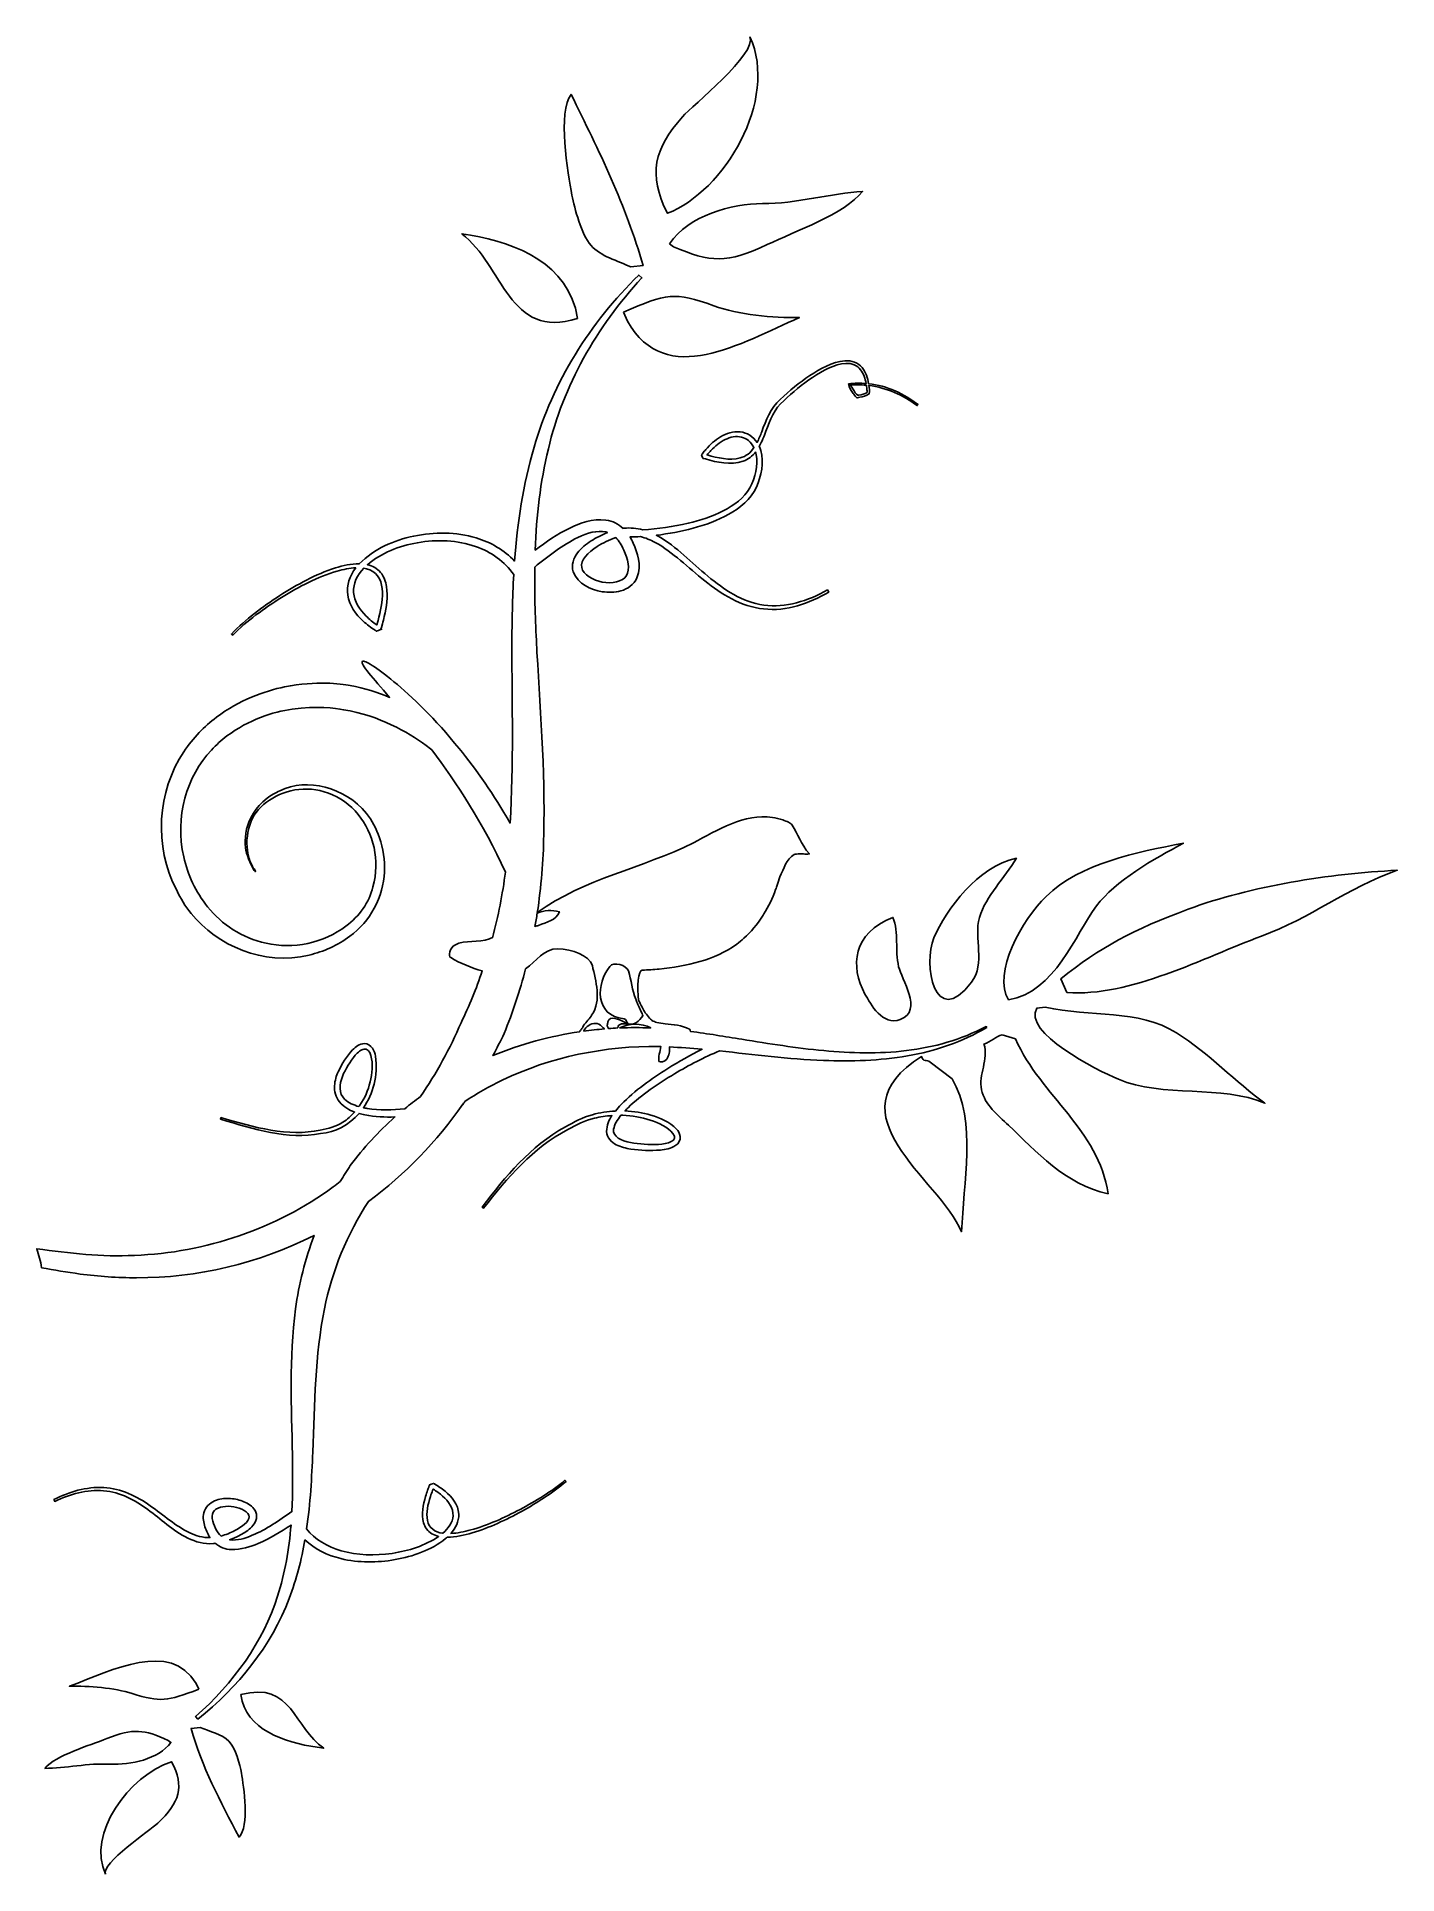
# Model space of a CAD drawing. Header units: centimetres. Extents: x -8.2 to 8.2, y -11.1 to 11.1.
import ezdxf

# ---------------------------------------------------------------- set-up
doc = ezdxf.new("R2010")
doc.units = ezdxf.units.CM
doc.header["$MEASUREMENT"] = 0
doc.layers.add('Camada 1', color=7, linetype='Continuous')

msp = doc.modelspace()

# ---------------------------------------------------------------- linework, layer by layer
at = {"layer": 'Camada 1'}
for points, knots in [([(0.39632, 11.05551), (0.48816, 10.8539), (-0.30292, 10.22213), (-0.41595, 10.09296), (-0.41595, 10.09296), (-0.75581, 9.70463), (-0.83296, 9.4069), (-0.59756, 8.93072), (-0.59756, 8.93072), (0.08858, 9.19499), (0.74382, 10.29322), (0.39632, 11.05551)], [0, 0, 0, 0, 0.25, 0.25, 0.25, 0.25, 0.5, 0.5, 0.5, 0.5, 1, 1, 1, 1]), ([(-1.51514, 8.5434), (-1.40454, 8.41526), (-1.1915, 8.35925), (-1.03886, 8.28588), (-1.03886, 8.28588), (-1.03886, 8.28588), (-0.88919, 8.30181), (-0.88919, 8.30181), (-0.88919, 8.30181), (-1.09273, 9.01917), (-1.42037, 9.68352), (-1.75583, 10.36212), (-1.75583, 10.36212), (-1.92154, 10.16215), (-1.7943, 9.4065), (-1.74522, 9.15091), (-1.74522, 9.15091), (-1.71307, 8.98337), (-1.63483, 8.68249), (-1.51514, 8.5434)], [0, 0, 0, 0, 0.16666667, 0.16666667, 0.16666667, 0.16666667, 0.33333333, 0.33333333, 0.33333333, 0.33333333, 0.5, 0.5, 0.5, 0.5, 0.66666667, 0.66666667, 0.66666667, 0.66666667, 1, 1, 1, 1]), ([(-0.57076, 8.56522), (-0.57076, 8.56522), (-0.52382, 8.52778), (-0.52382, 8.52778), (-0.52382, 8.52778), (-0.08019, 8.34138), (0.11835, 8.32188), (0.60574, 8.55511), (0.60574, 8.55511), (0.93398, 8.71225), (1.53893, 8.92293), (1.75197, 9.19434), (1.75197, 9.19434), (1.37856, 9.17066), (0.9542, 9.0467), (0.54637, 9.04713), (0.54637, 9.04713), (0.18246, 9.04753), (-0.34668, 8.9049), (-0.57076, 8.56522)], [0, 0, 0, 0, 0.16666667, 0.16666667, 0.16666667, 0.16666667, 0.33333333, 0.33333333, 0.33333333, 0.33333333, 0.5, 0.5, 0.5, 0.5, 0.66666667, 0.66666667, 0.66666667, 0.66666667, 1, 1, 1, 1]), ([(-1.6791, 7.66636), (-1.6791, 7.66636), (-1.70328, 7.78839), (-1.70328, 7.78839), (-1.70328, 7.78839), (-1.88346, 8.39794), (-2.51698, 8.60169), (-3.07088, 8.68422), (-3.07088, 8.68422), (-2.57127, 8.30628), (-2.50677, 7.40241), (-1.6791, 7.66636)], [0, 0, 0, 0, 0.25, 0.25, 0.25, 0.25, 0.5, 0.5, 0.5, 0.5, 1, 1, 1, 1]), ([(3.24726, -0.86651), (3.24726, -0.86651), (3.24054, -0.85479), (3.24054, -0.85479), (3.24054, -0.85479), (2.94005, -1.01171), (2.6107, -1.10567), (2.2792, -1.14477), (2.2792, -1.14477), (1.94717, -1.18446), (1.61377, -1.1762), (1.28408, -1.14485), (1.28408, -1.14485), (0.95433, -1.11395), (0.62762, -1.06129), (0.29949, -1.00761), (0.29949, -1.00761), (0.09473, -0.97589), (-0.11077, -0.94038), (-0.31982, -0.91273), (-0.31982, -0.91273), (-0.32228, -0.90119), (-0.32575, -0.89201), (-0.33138, -0.88733), (-0.33138, -0.88733), (-0.42041, -0.84068), (-0.52992, -0.82714), (-0.62451, -0.82335), (-0.62451, -0.82335), (-0.65848, -0.81928), (-0.69174, -0.81425), (-0.72275, -0.8056), (-0.72275, -0.8056), (-0.74418, -0.79957), (-0.76479, -0.79211), (-0.78376, -0.7821), (-0.78376, -0.7821), (-0.79641, -0.76863), (-0.84681, -0.71455), (-0.87396, -0.67426), (-0.87396, -0.67426), (-0.88711, -0.65346), (-0.94283, -0.54173), (-0.94283, -0.54173), (-0.94283, -0.54173), (-0.96987, -0.38174), (-0.94394, -0.17563), (-0.90007, -0.17523), (-0.90007, -0.17523), (-0.86559, -0.17481), (-0.8313, -0.17351), (-0.79733, -0.17137), (-0.79733, -0.17137), (-0.76336, -0.16954), (-0.72978, -0.16677), (-0.69674, -0.16412), (-0.69674, -0.16412), (-0.36302, -0.12822), (-0.03293, -0.05688), (0.23695, 0.13634), (0.23695, 0.13634), (0.26724, 0.15859), (0.29632, 0.18214), (0.32429, 0.20727), (0.32429, 0.20727), (0.40962, 0.28368), (0.48407, 0.37398), (0.54744, 0.47296), (0.54744, 0.47296), (0.55308, 0.48182), (0.55876, 0.491), (0.56419, 0.49989), (0.56419, 0.49989), (0.62203, 0.58794), (0.67111, 0.68896), (0.70587, 0.7927), (0.70587, 0.7927), (0.70934, 0.80209), (0.71254, 0.81146), (0.71569, 0.82085), (0.71569, 0.82085), (0.72712, 0.85421), (0.73672, 0.88758), (0.7472, 0.92115), (0.7472, 0.92115), (0.74974, 0.92962), (0.75231, 0.93798), (0.75506, 0.94647), (0.75506, 0.94647), (0.80628, 1.04482), (0.83454, 1.16316), (0.92963, 1.21349), (0.92963, 1.21349), (0.93791, 1.21645), (0.94659, 1.21891), (0.95548, 1.22074), (0.95548, 1.22074), (0.9821, 1.22624), (1.01099, 1.22656), (1.04158, 1.22156), (1.04158, 1.22156), (1.06283, 1.22034), (1.08608, 1.22024), (1.11159, 1.22227), (1.11159, 1.22227), (1.00441, 1.35073), (0.97925, 1.4542), (0.90365, 1.56999), (0.90365, 1.56999), (0.8928, 1.58235), (0.87957, 1.59378), (0.86261, 1.60439), (0.86261, 1.60439), (0.83914, 1.61407), (0.8161, 1.62307), (0.79321, 1.63101), (0.79321, 1.63101), (0.75027, 1.64591), (0.70815, 1.65601), (0.66629, 1.66223), (0.66629, 1.66223), (0.33204, 1.71142), (0.00451, 1.50716), (-0.28401, 1.35531), (-0.28401, 1.35531), (-0.89006, 1.05321), (-1.60224, 0.9238), (-2.16282, 0.5155), (-2.16282, 0.5155), (-2.11549, 0.82781), (-2.08987, 1.14034), (-2.08527, 1.44787), (-2.08527, 1.44787), (-2.06405, 2.2436), (-2.13578, 3.02129), (-2.17404, 3.79306), (-2.17404, 3.79306), (-2.18833, 4.0864), (-2.19761, 4.38046), (-2.19351, 4.67391), (-2.19351, 4.67391), (-2.02812, 4.81033), (-1.85937, 4.93939), (-1.67498, 5.0298), (-1.67498, 5.0298), (-1.56264, 5.08367), (-1.4399, 5.12039), (-1.33981, 5.09632), (-1.33981, 5.09632), (-1.33259, 5.09479), (-1.32595, 5.09225), (-1.31899, 5.09), (-1.31899, 5.09), (-1.38807, 5.06225), (-1.45356, 5.02645), (-1.51539, 4.98787), (-1.51539, 4.98787), (-1.57497, 4.94911), (-1.63334, 4.90442), (-1.68007, 4.8438), (-1.68007, 4.8438), (-1.72722, 4.78514), (-1.75712, 4.69648), (-1.73047, 4.61822), (-1.73047, 4.61822), (-1.67171, 4.46516), (-1.52129, 4.40457), (-1.38212, 4.37785), (-1.38212, 4.37785), (-1.30997, 4.36642), (-1.23316, 4.36549), (-1.1554, 4.38825), (-1.1554, 4.38825), (-1.07867, 4.40907), (-0.99797, 4.46598), (-0.96368, 4.54496), (-0.96368, 4.54496), (-0.89917, 4.70432), (-0.95876, 4.84534), (-1.00877, 4.96197), (-1.00877, 4.96197), (-1.01877, 4.98655), (-1.03192, 5.01155), (-1.04692, 5.03613), (-1.04692, 5.03613), (-1.00477, 5.03695), (-0.96273, 5.03788), (-0.92071, 5.04042), (-0.92071, 5.04042), (-0.8602, 5.02552), (-0.80133, 5.00184), (-0.74571, 4.97155), (-0.74571, 4.97155), (-0.52796, 4.85167), (-0.34831, 4.6672), (-0.14638, 4.50845), (-0.14638, 4.50845), (0.05259, 4.34917), (0.28471, 4.19971), (0.56101, 4.1701), (0.56101, 4.1701), (0.83649, 4.13785), (1.11224, 4.23601), (1.34457, 4.37285), (1.34457, 4.37285), (1.34457, 4.37285), (1.32928, 4.39867), (1.32928, 4.39867), (1.32928, 4.39867), (1.09586, 4.26736), (0.82501, 4.17952), (0.56426, 4.21756), (0.56426, 4.21756), (0.30261, 4.25235), (0.08367, 4.40184), (-0.10955, 4.56438), (-0.10955, 4.56438), (-0.30608, 4.72631), (-0.48063, 4.91678), (-0.71513, 5.04952), (-0.71513, 5.04952), (-0.71992, 5.05206), (-0.72524, 5.0541), (-0.73003, 5.05666), (-0.73003, 5.05666), (-0.58147, 5.07473), (-0.43383, 5.10288), (-0.28794, 5.14114), (-0.28794, 5.14114), (-0.1403, 5.18154), (0.00601, 5.23337), (0.14243, 5.30899), (0.14243, 5.30899), (0.27671, 5.38408), (0.40752, 5.48885), (0.47356, 5.63395), (0.47356, 5.63395), (0.53412, 5.77209), (0.56844, 5.92676), (0.52793, 6.07493), (0.52793, 6.07493), (0.52282, 6.09237), (0.51631, 6.10972), (0.50864, 6.12666), (0.50864, 6.12666), (0.54177, 6.18624), (0.56627, 6.24768), (0.58915, 6.30848), (0.58915, 6.30848), (0.63924, 6.44469), (0.69033, 6.58039), (0.80359, 6.67641), (0.80359, 6.67641), (0.91083, 6.77865), (1.02642, 6.87413), (1.14998, 6.95719), (1.14998, 6.95719), (1.27291, 7.03728), (1.40882, 7.11605), (1.55167, 7.12494), (1.55167, 7.12494), (1.62221, 7.12872), (1.68883, 7.10118), (1.72831, 7.0475), (1.72831, 7.0475), (1.76421, 7.00109), (1.78289, 6.94272), (1.79409, 6.88293), (1.79409, 6.88293), (1.72588, 6.88825), (1.65606, 6.88785), (1.58454, 6.87804), (1.58454, 6.87804), (1.58769, 6.82978), (1.6129, 6.80795), (1.63074, 6.7753), (1.63074, 6.7753), (1.64077, 6.76032), (1.65114, 6.74551), (1.66299, 6.73143), (1.66299, 6.73143), (1.67085, 6.72429), (1.67021, 6.71775), (1.68955, 6.71021), (1.68955, 6.71021), (1.70045, 6.71614), (1.70884, 6.71489), (1.7185, 6.71786), (1.7185, 6.71786), (1.75618, 6.72765), (1.79301, 6.73143), (1.83095, 6.75837), (1.83095, 6.75837), (1.8387, 6.80081), (1.83188, 6.82745), (1.8278, 6.85907), (1.8278, 6.85907), (2.04174, 6.83245), (2.2442, 6.74419), (2.41031, 6.61634), (2.41031, 6.61634), (2.41031, 6.61634), (2.4205, 6.62838), (2.4205, 6.62838), (2.4205, 6.62838), (2.25074, 6.75787), (2.0477, 6.85611), (1.82458, 6.88071), (1.82458, 6.88071), (1.81315, 6.94905), (1.79286, 7.01795), (1.74753, 7.07417), (1.74753, 7.07417), (1.70091, 7.13397), (1.61807, 7.16304), (1.53988, 7.15619), (1.53988, 7.15619), (1.38184, 7.14233), (1.24408, 7.06009), (1.11686, 6.97805), (1.11686, 6.97805), (0.98973, 6.89275), (0.87151, 6.79623), (0.76137, 6.69153), (0.76137, 6.69153), (0.64252, 6.58625), (0.58987, 6.43676), (0.53811, 6.30249), (0.53811, 6.30249), (0.5221, 6.25963), (0.50385, 6.21565), (0.48231, 6.17403), (0.48231, 6.17403), (0.45998, 6.20811), (0.4313, 6.23854), (0.39465, 6.26108), (0.39465, 6.26108), (0.32562, 6.30516), (0.23437, 6.3122), (0.15507, 6.29026), (0.15507, 6.29026), (0.07548, 6.26772), (0.00592, 6.22374), (-0.05255, 6.17181), (-0.05255, 6.17181), (-0.08234, 6.1463), (-0.10909, 6.11805), (-0.13417, 6.08897), (-0.13417, 6.08897), (-0.14735, 6.07479), (-0.15867, 6.05947), (-0.1706, 6.04439), (-0.1706, 6.04439), (-0.1706, 6.04439), (-0.17928, 6.03307), (-0.17928, 6.03307), (-0.17928, 6.03307), (-0.17928, 6.03307), (-0.18378, 6.02735), (-0.18378, 6.02735), (-0.18378, 6.02735), (-0.18378, 6.02735), (-0.18479, 6.02603), (-0.18479, 6.02603), (-0.18479, 6.02603), (-0.15825, 5.94195), (-0.17643, 6.00256), (-0.17008, 5.98359), (-0.17008, 5.98359), (-0.17008, 5.98359), (-0.16672, 5.98248), (-0.16672, 5.98248), (-0.16672, 5.98248), (-0.16672, 5.98248), (-0.14, 5.97462), (-0.14, 5.97462), (-0.14, 5.97462), (0.00092, 5.93472), (0.15705, 5.89583), (0.31609, 5.9488), (0.31609, 5.9488), (0.37589, 5.97023), (0.42658, 6.01084), (0.46487, 6.05807), (0.46487, 6.05807), (0.4677, 6.04817), (0.47088, 6.03817), (0.47283, 6.02807), (0.47283, 6.02807), (0.49701, 5.89686), (0.46037, 5.75145), (0.39639, 5.62842), (0.39639, 5.62842), (0.32781, 5.50719), (0.20499, 5.4172), (0.07429, 5.35069), (0.07429, 5.35069), (-0.05763, 5.28417), (-0.20051, 5.23702), (-0.34558, 5.20173), (-0.34558, 5.20173), (-0.52568, 5.15929), (-0.71036, 5.13296), (-0.89441, 5.12193), (-0.89441, 5.12193), (-0.96614, 5.14101), (-1.04173, 5.1499), (-1.11899, 5.14154), (-1.11899, 5.14154), (-1.12277, 5.14112), (-1.12632, 5.1399), (-1.1301, 5.1395), (-1.1301, 5.1395), (-1.18529, 5.19062), (-1.25498, 5.22888), (-1.33804, 5.23898), (-1.33804, 5.23898), (-1.49896, 5.26052), (-1.64546, 5.2048), (-1.77309, 5.1441), (-1.77309, 5.1441), (-1.92359, 5.06912), (-2.05865, 4.97635), (-2.18764, 4.87893), (-2.18764, 4.87893), (-2.17264, 5.28755), (-2.12845, 5.69435), (-2.03, 6.09535), (-2.03, 6.09535), (-1.85143, 6.85089), (-1.45323, 7.56358), (-0.90388, 8.15323), (-0.90388, 8.15323), (-0.90388, 8.15323), (-0.9409, 8.18699), (-0.9409, 8.18699), (-0.9409, 8.18699), (-1.5279, 7.6153), (-1.97804, 6.89601), (-2.20169, 6.11514), (-2.20169, 6.11514), (-2.33504, 5.66508), (-2.40158, 5.20585), (-2.43524, 4.74682), (-2.43524, 4.74682), (-2.56034, 4.87681), (-2.72255, 4.97362), (-2.89958, 5.02506), (-2.89958, 5.02506), (-3.14038, 5.09729), (-3.40118, 5.09811), (-3.64981, 5.04657), (-3.64981, 5.04657), (-3.88804, 4.99371), (-4.12966, 4.89629), (-4.30516, 4.71261), (-4.30516, 4.71261), (-4.40414, 4.71425), (-4.50148, 4.69118), (-4.59361, 4.66324), (-4.59361, 4.66324), (-4.8338, 4.5858), (-5.05377, 4.46406), (-5.26314, 4.33092), (-5.26314, 4.33092), (-5.47079, 4.1949), (-5.67187, 4.04726), (-5.84369, 3.86832), (-5.84369, 3.86832), (-5.84369, 3.86832), (-5.82819, 3.85525), (-5.82819, 3.85525), (-5.82819, 3.85525), (-5.65505, 4.03022), (-5.45108, 4.17542), (-5.24171, 4.30766), (-5.24171, 4.30766), (-5.03092, 4.43744), (-4.80869, 4.5551), (-4.57268, 4.62569), (-4.57268, 4.62569), (-4.49902, 4.64651), (-4.4224, 4.66181), (-4.3476, 4.66477), (-4.3476, 4.66477), (-4.41922, 4.57182), (-4.46309, 4.45183), (-4.44391, 4.33695), (-4.44391, 4.33695), (-4.42515, 4.2091), (-4.34689, 4.10512), (-4.25862, 4.02403), (-4.25862, 4.02403), (-4.21383, 3.98342), (-4.16617, 3.94577), (-4.11569, 3.9129), (-4.11569, 3.9129), (-4.11569, 3.9129), (-4.1063, 3.90658), (-4.1063, 3.90658), (-4.1063, 3.90658), (-4.1063, 3.90658), (-4.10162, 3.90333), (-4.10162, 3.90333), (-4.10162, 3.90333), (-4.10162, 3.90333), (-4.1004, 3.90262), (-4.1004, 3.90262), (-4.1004, 3.90262), (-4.11162, 3.89783), (-3.99756, 3.93987), (-4.04571, 3.92283), (-4.04571, 3.92283), (-4.04571, 3.92283), (-4.04489, 3.92548), (-4.04489, 3.92548), (-4.04489, 3.92548), (-4.04489, 3.92548), (-4.03867, 3.94712), (-4.03867, 3.94712), (-4.03867, 3.94712), (-4.03867, 3.94712), (-4.02592, 3.99059), (-4.02592, 3.99059), (-4.02592, 3.99059), (-4.01867, 4.01977), (-4.0101, 4.04864), (-4.00399, 4.07814), (-4.00399, 4.07814), (-3.97766, 4.19527), (-3.9593, 4.31658), (-3.97695, 4.43842), (-3.97695, 4.43842), (-3.98592, 4.49893), (-4.00767, 4.55994), (-4.04897, 4.60992), (-4.04897, 4.60992), (-4.08876, 4.65717), (-4.14642, 4.68837), (-4.20703, 4.70186), (-4.20703, 4.70186), (-4.04378, 4.84511), (-3.82349, 4.92787), (-3.60669, 4.96703), (-3.60669, 4.96703), (-3.36957, 5.00886), (-3.12327, 4.99743), (-2.90472, 4.92163), (-2.90472, 4.92163), (-2.7175, 4.85712), (-2.55597, 4.73899), (-2.44649, 4.58431), (-2.44649, 4.58431), (-2.4625, 4.30179), (-2.46771, 4.01987), (-2.46824, 3.74061), (-2.46824, 3.74061), (-2.46874, 3.01732), (-2.44488, 2.30096), (-2.49057, 1.59264), (-2.49057, 1.59264), (-2.68464, 1.93485), (-2.89626, 2.23584), (-3.10337, 2.49093), (-3.10337, 2.49093), (-3.39253, 2.84693), (-3.67281, 3.11617), (-3.88831, 3.29484), (-3.88831, 3.29484), (-3.99412, 3.38168), (-4.08492, 3.44809), (-4.1484, 3.48881), (-4.1484, 3.48881), (-4.18237, 3.51064), (-4.2091, 3.52514), (-4.2283, 3.53421), (-4.2283, 3.53421), (-4.23809, 3.53828), (-4.24627, 3.54186), (-4.25177, 3.54228), (-4.25177, 3.54228), (-4.25749, 3.54321), (-4.26288, 3.5435), (-4.26555, 3.54135), (-4.26555, 3.54135), (-4.26555, 3.54135), (-4.2678, 3.53982), (-4.2678, 3.53982), (-4.2678, 3.53982), (-4.27658, 3.53217), (-4.27259, 3.51574), (-4.25833, 3.49249), (-4.25833, 3.49249), (-4.24455, 3.46862), (-4.22221, 3.43799), (-4.18946, 3.39761), (-4.18946, 3.39761), (-4.13017, 3.32466), (-4.04404, 3.22661), (-3.9407, 3.1063), (-3.9407, 3.1063), (-4.08273, 3.16803), (-4.24037, 3.21822), (-4.41565, 3.24793), (-4.41565, 3.24793), (-4.53778, 3.27058), (-4.81581, 3.30884), (-5.20496, 3.23335), (-5.20496, 3.23335), (-5.44922, 3.18099), (-5.75278, 3.07153), (-6.02509, 2.86635), (-6.02509, 2.86635), (-6.16966, 2.75758), (-6.30557, 2.62127), (-6.4176, 2.45188), (-6.4176, 2.45188), (-6.7337, 1.97806), (-6.78439, 1.31415), (-6.5033, 0.78479), (-6.5033, 0.78479), (-6.45769, 0.68552), (-6.40067, 0.59339), (-6.33066, 0.50716), (-6.33066, 0.50716), (-6.01274, 0.11568), (-5.46351, -0.12514), (-4.90876, 0.00548), (-4.90876, 0.00548), (-4.7344, 0.04617), (-4.56237, 0.12261), (-4.4182, 0.23106), (-4.4182, 0.23106), (-4.29586, 0.32316), (-4.19444, 0.4396), (-4.12568, 0.57031), (-4.12568, 0.57031), (-3.97283, 0.8513), (-3.97201, 1.16179), (-4.06364, 1.41737), (-4.06364, 1.41737), (-4.09661, 1.52736), (-4.15159, 1.62581), (-4.22017, 1.71029), (-4.22017, 1.71029), (-4.47872, 2.02882), (-4.93724, 2.14452), (-5.26088, 1.9822), (-5.26088, 1.9822), (-5.31986, 1.95609), (-5.37108, 1.92508), (-5.41516, 1.8919), (-5.41516, 1.8919), (-5.70025, 1.67743), (-5.70668, 1.34001), (-5.65157, 1.20226), (-5.65157, 1.20226), (-5.61524, 1.09309), (-5.57616, 1.03025), (-5.56444, 1.01565), (-5.56444, 1.01565), (-5.56444, 1.01565), (-5.55994, 1.01168), (-5.55994, 1.01168), (-5.55994, 1.01168), (-5.55994, 1.01168), (-5.55901, 1.01065), (-5.55901, 1.01065), (-5.55901, 1.01065), (-5.55901, 1.01065), (-5.5558, 1.01066), (-5.5558, 1.01066), (-5.5558, 1.01066), (-5.5558, 1.01066), (-5.55487, 1.01362), (-5.55487, 1.01362), (-5.55487, 1.01362), (-5.55609, 1.0174), (-5.55976, 1.02494), (-5.57202, 1.04249), (-5.57202, 1.04249), (-5.61539, 1.10604), (-5.71273, 1.3044), (-5.61814, 1.58171), (-5.61814, 1.58171), (-5.59099, 1.67934), (-5.51916, 1.77179), (-5.42132, 1.84545), (-5.42132, 1.84545), (-5.23389, 1.98666), (-4.94748, 2.0586), (-4.67752, 1.95187), (-4.67752, 1.95187), (-4.53785, 1.90586), (-4.4155, 1.81699), (-4.31837, 1.69739), (-4.31837, 1.69739), (-4.13583, 1.47271), (-4.05188, 1.14602), (-4.14165, 0.82747), (-4.14165, 0.82747), (-4.18512, 0.63475), (-4.3059, 0.47425), (-4.46539, 0.35405), (-4.46539, 0.35405), (-4.73066, 0.15426), (-5.10655, 0.06756), (-5.42805, 0.14977), (-5.42805, 0.14977), (-5.71907, 0.20967), (-5.9578, 0.37345), (-6.13076, 0.58617), (-6.13076, 0.58617), (-6.27401, 0.76267), (-6.37267, 0.97328), (-6.41807, 1.18815), (-6.41807, 1.18815), (-6.53009, 1.66157), (-6.38053, 2.16274), (-6.08483, 2.47066), (-6.08483, 2.47066), (-6.02718, 2.53667), (-5.96402, 2.59208), (-5.89761, 2.64198), (-5.89761, 2.64198), (-5.63916, 2.83674), (-5.34275, 2.93061), (-5.11145, 2.96501), (-5.11145, 2.96501), (-4.81493, 3.00591), (-4.59813, 2.97655), (-4.49415, 2.95726), (-4.49415, 2.95726), (-4.05663, 2.88371), (-3.73035, 2.69342), (-3.5022, 2.52678), (-3.5022, 2.52678), (-3.4772, 2.50852), (-3.45394, 2.49178), (-3.43076, 2.47384), (-3.43076, 2.47384), (-3.13734, 2.08072), (-2.81388, 1.5869), (-2.54586, 1.00471), (-2.54586, 1.00471), (-2.58126, 0.73769), (-2.6328, 0.47332), (-2.70218, 0.21366), (-2.70218, 0.21366), (-2.71422, 0.20929), (-2.72615, 0.20644), (-2.73819, 0.20154), (-2.73819, 0.20154), (-2.87643, 0.14685), (-3.02756, 0.19543), (-3.15681, 0.12621), (-3.15681, 0.12621), (-3.21261, 0.10192), (-3.24111, -0.01653), (-3.20547, -0.025), (-3.20547, -0.025), (-3.08538, -0.09469), (-2.95824, -0.15028), (-2.8245, -0.18521), (-2.8245, -0.18521), (-2.89787, -0.39783), (-2.98203, -0.60659), (-3.0807, -0.80923), (-3.0807, -0.80923), (-3.21183, -1.1194), (-3.37661, -1.41793), (-3.57015, -1.69802), (-3.57015, -1.69802), (-3.63413, -1.74504), (-3.69657, -1.79383), (-3.75769, -1.84444), (-3.75769, -1.84444), (-3.90776, -1.85973), (-4.06021, -1.86309), (-4.21172, -1.84037), (-4.21172, -1.84037), (-4.22601, -1.83791), (-4.24059, -1.83455), (-4.25519, -1.83148), (-4.25519, -1.83148), (-4.13988, -1.66527), (-4.07948, -1.44715), (-4.10866, -1.21061), (-4.10866, -1.21061), (-4.1157, -1.17949), (-4.12692, -1.14663), (-4.14814, -1.11584), (-4.14814, -1.11584), (-4.16854, -1.08451), (-4.20701, -1.06015), (-4.24048, -1.06004), (-4.24048, -1.06004), (-4.30731, -1.06075), (-4.34803, -1.10034), (-4.38558, -1.13563), (-4.38558, -1.13563), (-4.45792, -1.21247), (-4.512, -1.29959), (-4.55904, -1.39847), (-4.55904, -1.39847), (-4.58108, -1.44866), (-4.59965, -1.50348), (-4.60341, -1.56735), (-4.60341, -1.56735), (-4.60801, -1.62998), (-4.58833, -1.70702), (-4.54383, -1.76089), (-4.54383, -1.76089), (-4.48882, -1.82537), (-4.42538, -1.86066), (-4.36129, -1.88392), (-4.36129, -1.88392), (-4.40365, -1.93147), (-4.45088, -1.9734), (-4.50353, -2.00677), (-4.50353, -2.00677), (-4.58312, -2.06135), (-4.67913, -2.079), (-4.7742, -2.10157), (-4.7742, -2.10157), (-5.15949, -2.18319), (-5.57372, -2.06881), (-5.97162, -1.95015), (-5.97162, -1.95015), (-5.97162, -1.95015), (-5.97408, -1.9688), (-5.97408, -1.9688), (-5.97408, -1.9688), (-5.57961, -2.09307), (-5.16559, -2.21674), (-4.77134, -2.1435), (-4.77134, -2.1435), (-4.59166, -2.12921), (-4.42881, -2.03912), (-4.30853, -1.90074), (-4.30853, -1.90074), (-4.28466, -1.90738), (-4.26098, -1.9131), (-4.23794, -1.91849), (-4.23794, -1.91849), (-4.11499, -1.94188), (-3.9946, -1.94675), (-3.87562, -1.9432), (-3.87562, -1.9432), (-4.07387, -2.12013), (-4.25466, -2.31581), (-4.41323, -2.52721), (-4.41323, -2.52721), (-4.45567, -2.58976), (-4.49589, -2.65334), (-4.53446, -2.71771), (-4.53446, -2.71771), (-4.56251, -2.73933), (-4.58915, -2.76248), (-4.6178, -2.78341), (-4.6178, -2.78341), (-5.30476, -3.28998), (-6.15439, -3.57668), (-7.01186, -3.60833), (-7.01186, -3.60833), (-7.40397, -3.62915), (-7.7923, -3.58261), (-8.18746, -3.52864), (-8.18746, -3.52864), (-8.16053, -3.60434), (-8.14116, -3.67996), (-8.12952, -3.75637), (-8.12952, -3.75637), (-7.97709, -3.78412), (-7.82435, -3.81087), (-7.66621, -3.83291), (-7.66621, -3.83291), (-7.44266, -3.86238), (-7.21576, -3.87749), (-6.98729, -3.8781), (-6.98729, -3.8781), (-6.26133, -3.88104), (-5.51663, -3.70779), (-4.84882, -3.36796), (-4.84882, -3.36796), (-4.95748, -3.65628), (-5.03207, -3.95372), (-5.07147, -4.25246), (-5.07147, -4.25246), (-5.15127, -4.84955), (-5.12126, -5.43488), (-5.11005, -6.00921), (-5.11005, -6.00921), (-5.10566, -6.23654), (-5.10516, -6.46437), (-5.11669, -6.69088), (-5.11669, -6.69088), (-5.27105, -6.79997), (-5.42636, -6.90567), (-5.59286, -6.97719), (-5.59286, -6.97719), (-5.68113, -7.01442), (-5.77489, -7.04148), (-5.85662, -7.03281), (-5.85662, -7.03281), (-5.85987, -7.03249), (-5.86265, -7.03109), (-5.8658, -7.03067), (-5.8658, -7.03067), (-5.82722, -7.01606), (-5.78947, -6.99977), (-5.75346, -6.9817), (-5.75346, -6.9817), (-5.7057, -6.95731), (-5.65837, -6.92934), (-5.61561, -6.89076), (-5.61561, -6.89076), (-5.57489, -6.85404), (-5.53012, -6.79384), (-5.54338, -6.72373), (-5.54338, -6.72373), (-5.55796, -6.6565), (-5.60897, -6.61771), (-5.65612, -6.59109), (-5.65612, -6.59109), (-5.70509, -6.56445), (-5.75796, -6.54854), (-5.81254, -6.53995), (-5.81254, -6.53995), (-5.86712, -6.53188), (-5.92374, -6.53066), (-5.98201, -6.54241), (-5.98201, -6.54241), (-6.03895, -6.55413), (-6.10343, -6.58189), (-6.14404, -6.63853), (-6.14404, -6.63853), (-6.18505, -6.69526), (-6.18791, -6.76267), (-6.17812, -6.81607), (-6.17812, -6.81607), (-6.16904, -6.87126), (-6.1473, -6.91995), (-6.12475, -6.96471), (-6.12475, -6.96471), (-6.11872, -6.97849), (-6.11107, -6.99175), (-6.1025, -7.00482), (-6.1025, -7.00482), (-6.18698, -7.00564), (-6.27003, -6.9841), (-6.34676, -6.94717), (-6.34676, -6.94717), (-6.51715, -6.86473), (-6.66093, -6.73159), (-6.82314, -6.62067), (-6.82314, -6.62067), (-6.98292, -6.50843), (-7.17157, -6.41334), (-7.38154, -6.40263), (-7.38154, -6.40263), (-7.59083, -6.38988), (-7.79762, -6.45528), (-7.98159, -6.54691), (-7.98159, -6.54691), (-7.98159, -6.54691), (-7.97077, -6.56874), (-7.97077, -6.56874), (-7.97077, -6.56874), (-7.7862, -6.48169), (-7.58212, -6.42335), (-7.38255, -6.4411), (-7.38255, -6.4411), (-7.18205, -6.45703), (-7.00515, -6.55241), (-6.85037, -6.66729), (-6.85037, -6.66729), (-6.69326, -6.78056), (-6.55327, -6.91891), (-6.3693, -7.01104), (-6.3693, -7.01104), (-6.27767, -7.05623), (-6.17076, -7.08388), (-6.06125, -7.07634), (-6.06125, -7.07634), (-6.05403, -7.07592), (-6.04696, -7.0742), (-6.03974, -7.0734), (-6.03974, -7.0734), (-5.98648, -7.11727), (-5.91801, -7.14685), (-5.84649, -7.14738), (-5.84649, -7.14738), (-5.72761, -7.15217), (-5.61977, -7.11595), (-5.5205, -7.07494), (-5.5205, -7.07494), (-5.3794, -7.01401), (-5.25073, -6.93577), (-5.12706, -6.85454), (-5.12706, -6.85454), (-5.15021, -7.14341), (-5.19757, -7.4294), (-5.28877, -7.70885), (-5.28877, -7.70885), (-5.46162, -8.25992), (-5.82159, -8.75782), (-6.27561, -9.15808), (-6.27561, -9.15808), (-6.27561, -9.15808), (-6.24796, -9.18819), (-6.24796, -9.18819), (-6.24796, -9.18819), (-5.76557, -8.8064), (-5.36182, -8.30827), (-5.1487, -7.73539), (-5.1487, -7.73539), (-5.06022, -7.50531), (-5.00157, -7.26962), (-4.96055, -7.03218), (-4.96055, -7.03218), (-4.84138, -7.14484), (-4.68578, -7.21972), (-4.5255, -7.25798), (-4.5255, -7.25798), (-4.31346, -7.30891), (-4.09055, -7.30735), (-3.87462, -7.26991), (-3.87462, -7.26991), (-3.66007, -7.2299), (-3.44335, -7.15902), (-3.26642, -7.01586), (-3.26642, -7.01586), (-3.2602, -7.01075), (-3.25409, -7.00504), (-3.24795, -6.99954), (-3.24795, -6.99954), (-3.14376, -6.99965), (-3.04277, -6.97647), (-2.94511, -6.94821), (-2.94511, -6.94821), (-2.73686, -6.88495), (-2.54046, -6.79213), (-2.35149, -6.68876), (-2.35149, -6.68876), (-2.16353, -6.58346), (-1.9797, -6.4695), (-1.81653, -6.32805), (-1.81653, -6.32805), (-1.81653, -6.32805), (-1.82949, -6.31437), (-1.82949, -6.31437), (-1.82949, -6.31437), (-1.99366, -6.45211), (-2.17998, -6.56363), (-2.36935, -6.66547), (-2.36935, -6.66547), (-2.55996, -6.76535), (-2.75757, -6.85494), (-2.96358, -6.9127), (-2.96358, -6.9127), (-3.04256, -6.93421), (-3.12357, -6.95128), (-3.20337, -6.95506), (-3.20337, -6.95506), (-3.14643, -6.89048), (-3.10418, -6.80957), (-3.10796, -6.72109), (-3.10796, -6.72109), (-3.11457, -6.60306), (-3.19101, -6.51276), (-3.27153, -6.44735), (-3.27153, -6.44735), (-3.31275, -6.41407), (-3.35651, -6.38438), (-3.40202, -6.35837), (-3.40202, -6.35837), (-3.40202, -6.35837), (-3.41049, -6.35308), (-3.41049, -6.35308), (-3.41049, -6.35308), (-3.50712, -6.38623), (-3.43753, -6.36298), (-3.45925, -6.37062), (-3.45925, -6.37062), (-3.45925, -6.37062), (-3.45965, -6.37184), (-3.45965, -6.37184), (-3.45965, -6.37184), (-3.45965, -6.37184), (-3.46058, -6.37409), (-3.46058, -6.37409), (-3.46058, -6.37409), (-3.46058, -6.37409), (-3.4623, -6.37869), (-3.4623, -6.37869), (-3.4623, -6.37869), (-3.4623, -6.37869), (-3.46944, -6.39716), (-3.46944, -6.39716), (-3.46944, -6.39716), (-3.47402, -6.40952), (-3.47912, -6.42166), (-3.4833, -6.4341), (-3.4833, -6.4341), (-3.49216, -6.4591), (-3.50052, -6.484), (-3.50799, -6.50943), (-3.50799, -6.50943), (-3.53664, -6.60992), (-3.56025, -6.71755), (-3.53217, -6.8255), (-3.53217, -6.8255), (-3.51727, -6.87844), (-3.48238, -6.92927), (-3.43165, -6.95795), (-3.43165, -6.95795), (-3.40636, -6.97314), (-3.37889, -6.98314), (-3.35085, -6.98967), (-3.35085, -6.98967), (-3.51288, -7.10251), (-3.71296, -7.16403), (-3.91018, -7.19403), (-3.91018, -7.19403), (-4.1173, -7.22403), (-4.32994, -7.21731), (-4.52399, -7.16199), (-4.52399, -7.16199), (-4.68959, -7.11587), (-4.83845, -7.02618), (-4.93925, -6.89989), (-4.93925, -6.89989), (-4.89446, -6.59123), (-4.87691, -6.28066), (-4.86538, -5.9761), (-4.86538, -5.9761), (-4.84416, -5.39134), (-4.83691, -4.81225), (-4.72489, -4.25239), (-4.72489, -4.25239), (-4.63295, -3.79569), (-4.45195, -3.35267), (-4.19321, -2.95845), (-4.19321, -2.95845), (-3.75223, -2.63328), (-3.37065, -2.23474), (-3.0578, -1.79082), (-3.0578, -1.79082), (-3.05637, -1.79021), (-3.05484, -1.78979), (-3.05341, -1.78926), (-3.05341, -1.78926), (-3.05362, -1.78783), (-3.05381, -1.78651), (-3.05391, -1.78508), (-3.05391, -1.78508), (-3.04748, -1.776), (-3.04158, -1.76664), (-3.03523, -1.75743), (-3.03523, -1.75743), (-2.89156, -1.66223), (-2.74138, -1.57571), (-2.58467, -1.50073), (-2.58467, -1.50073), (-2.0032, -1.21953), (-1.34724, -1.08618), (-0.6974, -1.09475), (-0.6974, -1.09475), (-0.69026, -1.09494), (-0.68303, -1.09554), (-0.67589, -1.09576), (-0.67589, -1.09576), (-0.68486, -1.1578), (-0.70896, -1.21921), (-0.69936, -1.27483), (-0.69936, -1.27483), (-0.69028, -1.28954), (-0.62549, -1.27983), (-0.60509, -1.24718), (-0.60509, -1.24718), (-0.57429, -1.20352), (-0.56508, -1.15074), (-0.57347, -1.10047), (-0.57347, -1.10047), (-0.44269, -1.10658), (-0.31159, -1.11566), (-0.17985, -1.1277), (-0.17985, -1.1277), (-0.32164, -1.19789), (-0.45848, -1.27576), (-0.59215, -1.359), (-0.59215, -1.359), (-0.79151, -1.48613), (-0.98641, -1.62213), (-1.15465, -1.79345), (-1.15465, -1.79345), (-1.1769, -1.81845), (-1.20037, -1.84428), (-1.22281, -1.87129), (-1.22281, -1.87129), (-1.31565, -1.87621), (-1.40842, -1.8905), (-1.49859, -1.91579), (-1.49859, -1.91579), (-1.61572, -1.94526), (-1.72245, -2.00638), (-1.82509, -2.06171), (-1.82509, -2.06171), (-2.24432, -2.29423), (-2.54939, -2.66358), (-2.82651, -3.02752), (-2.82651, -3.02752), (-2.82651, -3.02752), (-2.80979, -3.03916), (-2.80979, -3.03916), (-2.80979, -3.03916), (-2.52462, -2.67642), (-2.21342, -2.31423), (-1.79591, -2.09343), (-1.79591, -2.09343), (-1.69132, -2.03956), (-1.58909, -1.98426), (-1.47606, -1.95894), (-1.47606, -1.95894), (-1.40637, -1.94172), (-1.33525, -1.93119), (-1.26413, -1.92611), (-1.26413, -1.92611), (-1.30077, -1.98069), (-1.328, -2.04242), (-1.32922, -2.11833), (-1.32922, -2.11833), (-1.32687, -2.1921), (-1.26921, -2.25046), (-1.21331, -2.27639), (-1.21331, -2.27639), (-1.15637, -2.30539), (-1.09668, -2.31875), (-1.03781, -2.32875), (-1.03781, -2.32875), (-0.91893, -2.34518), (-0.80355, -2.3518), (-0.68131, -2.341), (-0.68131, -2.341), (-0.6208, -2.33335), (-0.55775, -2.3265), (-0.49491, -2.28406), (-0.49491, -2.28406), (-0.46366, -2.26427), (-0.43612, -2.21847), (-0.44308, -2.17846), (-0.44308, -2.17846), (-0.44813, -2.13959), (-0.46795, -2.11184), (-0.48814, -2.08858), (-0.48814, -2.08858), (-0.57357, -1.99889), (-0.68446, -1.95462), (-0.79569, -1.91962), (-0.79569, -1.91962), (-0.8966, -1.88972), (-1.00209, -1.87422), (-1.1084, -1.87065), (-1.1084, -1.87065), (-1.09586, -1.85747), (-1.08311, -1.84443), (-1.07035, -1.83186), (-1.07035, -1.83186), (-0.90567, -1.67483), (-0.71041, -1.54354), (-0.51152, -1.42342), (-0.51152, -1.42342), (-0.33692, -1.32007), (-0.15523, -1.22445), (0.03066, -1.14844), (0.03066, -1.14844), (0.44357, -1.19181), (0.86098, -1.247), (1.28198, -1.262), (1.28198, -1.262), (1.61726, -1.27597), (1.95749, -1.26618), (2.29266, -1.20824), (2.29266, -1.20824), (2.62723, -1.15067), (2.95542, -1.03833), (3.24726, -0.86651)], [0, 0, 0, 0, 0.00309598, 0.00309598, 0.00309598, 0.00309598, 0.00619195, 0.00619195, 0.00619195, 0.00619195, 0.00928793, 0.00928793, 0.00928793, 0.00928793, 0.0123839, 0.0123839, 0.0123839, 0.0123839, 0.01547988, 0.01547988, 0.01547988, 0.01547988, 0.01857585, 0.01857585, 0.01857585, 0.01857585, 0.02167183, 0.02167183, 0.02167183, 0.02167183, 0.0247678, 0.0247678, 0.0247678, 0.0247678, 0.02786378, 0.02786378, 0.02786378, 0.02786378, 0.03095975, 0.03095975, 0.03095975, 0.03095975, 0.03405573, 0.03405573, 0.03405573, 0.03405573, 0.0371517, 0.0371517, 0.0371517, 0.0371517, 0.04024768, 0.04024768, 0.04024768, 0.04024768, 0.04334365, 0.04334365, 0.04334365, 0.04334365, 0.04643963, 0.04643963, 0.04643963, 0.04643963, 0.0495356, 0.0495356, 0.0495356, 0.0495356, 0.05263158, 0.05263158, 0.05263158, 0.05263158, 0.05572755, 0.05572755, 0.05572755, 0.05572755, 0.05882353, 0.05882353, 0.05882353, 0.05882353, 0.0619195, 0.0619195, 0.0619195, 0.0619195, 0.06501548, 0.06501548, 0.06501548, 0.06501548, 0.06811146, 0.06811146, 0.06811146, 0.06811146, 0.07120743, 0.07120743, 0.07120743, 0.07120743, 0.07430341, 0.07430341, 0.07430341, 0.07430341, 0.07739938, 0.07739938, 0.07739938, 0.07739938, 0.08049536, 0.08049536, 0.08049536, 0.08049536, 0.08359133, 0.08359133, 0.08359133, 0.08359133, 0.08668731, 0.08668731, 0.08668731, 0.08668731, 0.08978328, 0.08978328, 0.08978328, 0.08978328, 0.09287926, 0.09287926, 0.09287926, 0.09287926, 0.09597523, 0.09597523, 0.09597523, 0.09597523, 0.09907121, 0.09907121, 0.09907121, 0.09907121, 0.10216718, 0.10216718, 0.10216718, 0.10216718, 0.10526316, 0.10526316, 0.10526316, 0.10526316, 0.10835913, 0.10835913, 0.10835913, 0.10835913, 0.11145511, 0.11145511, 0.11145511, 0.11145511, 0.11455108, 0.11455108, 0.11455108, 0.11455108, 0.11764706, 0.11764706, 0.11764706, 0.11764706, 0.12074303, 0.12074303, 0.12074303, 0.12074303, 0.12383901, 0.12383901, 0.12383901, 0.12383901, 0.12693498, 0.12693498, 0.12693498, 0.12693498, 0.13003096, 0.13003096, 0.13003096, 0.13003096, 0.13312693, 0.13312693, 0.13312693, 0.13312693, 0.13622291, 0.13622291, 0.13622291, 0.13622291, 0.13931889, 0.13931889, 0.13931889, 0.13931889, 0.14241486, 0.14241486, 0.14241486, 0.14241486, 0.14551084, 0.14551084, 0.14551084, 0.14551084, 0.14860681, 0.14860681, 0.14860681, 0.14860681, 0.15170279, 0.15170279, 0.15170279, 0.15170279, 0.15479876, 0.15479876, 0.15479876, 0.15479876, 0.15789474, 0.15789474, 0.15789474, 0.15789474, 0.16099071, 0.16099071, 0.16099071, 0.16099071, 0.16408669, 0.16408669, 0.16408669, 0.16408669, 0.16718266, 0.16718266, 0.16718266, 0.16718266, 0.17027864, 0.17027864, 0.17027864, 0.17027864, 0.17337461, 0.17337461, 0.17337461, 0.17337461, 0.17647059, 0.17647059, 0.17647059, 0.17647059, 0.17956656, 0.17956656, 0.17956656, 0.17956656, 0.18266254, 0.18266254, 0.18266254, 0.18266254, 0.18575851, 0.18575851, 0.18575851, 0.18575851, 0.18885449, 0.18885449, 0.18885449, 0.18885449, 0.19195046, 0.19195046, 0.19195046, 0.19195046, 0.19504644, 0.19504644, 0.19504644, 0.19504644, 0.19814241, 0.19814241, 0.19814241, 0.19814241, 0.20123839, 0.20123839, 0.20123839, 0.20123839, 0.20433437, 0.20433437, 0.20433437, 0.20433437, 0.20743034, 0.20743034, 0.20743034, 0.20743034, 0.21052632, 0.21052632, 0.21052632, 0.21052632, 0.21362229, 0.21362229, 0.21362229, 0.21362229, 0.21671827, 0.21671827, 0.21671827, 0.21671827, 0.21981424, 0.21981424, 0.21981424, 0.21981424, 0.22291022, 0.22291022, 0.22291022, 0.22291022, 0.22600619, 0.22600619, 0.22600619, 0.22600619, 0.22910217, 0.22910217, 0.22910217, 0.22910217, 0.23219814, 0.23219814, 0.23219814, 0.23219814, 0.23529412, 0.23529412, 0.23529412, 0.23529412, 0.23839009, 0.23839009, 0.23839009, 0.23839009, 0.24148607, 0.24148607, 0.24148607, 0.24148607, 0.24458204, 0.24458204, 0.24458204, 0.24458204, 0.24767802, 0.24767802, 0.24767802, 0.24767802, 0.25077399, 0.25077399, 0.25077399, 0.25077399, 0.25386997, 0.25386997, 0.25386997, 0.25386997, 0.25696594, 0.25696594, 0.25696594, 0.25696594, 0.26006192, 0.26006192, 0.26006192, 0.26006192, 0.26315789, 0.26315789, 0.26315789, 0.26315789, 0.26625387, 0.26625387, 0.26625387, 0.26625387, 0.26934985, 0.26934985, 0.26934985, 0.26934985, 0.27244582, 0.27244582, 0.27244582, 0.27244582, 0.2755418, 0.2755418, 0.2755418, 0.2755418, 0.27863777, 0.27863777, 0.27863777, 0.27863777, 0.28173375, 0.28173375, 0.28173375, 0.28173375, 0.28482972, 0.28482972, 0.28482972, 0.28482972, 0.2879257, 0.2879257, 0.2879257, 0.2879257, 0.29102167, 0.29102167, 0.29102167, 0.29102167, 0.29411765, 0.29411765, 0.29411765, 0.29411765, 0.29721362, 0.29721362, 0.29721362, 0.29721362, 0.3003096, 0.3003096, 0.3003096, 0.3003096, 0.30340557, 0.30340557, 0.30340557, 0.30340557, 0.30650155, 0.30650155, 0.30650155, 0.30650155, 0.30959752, 0.30959752, 0.30959752, 0.30959752, 0.3126935, 0.3126935, 0.3126935, 0.3126935, 0.31578947, 0.31578947, 0.31578947, 0.31578947, 0.31888545, 0.31888545, 0.31888545, 0.31888545, 0.32198142, 0.32198142, 0.32198142, 0.32198142, 0.3250774, 0.3250774, 0.3250774, 0.3250774, 0.32817337, 0.32817337, 0.32817337, 0.32817337, 0.33126935, 0.33126935, 0.33126935, 0.33126935, 0.33436533, 0.33436533, 0.33436533, 0.33436533, 0.3374613, 0.3374613, 0.3374613, 0.3374613, 0.34055728, 0.34055728, 0.34055728, 0.34055728, 0.34365325, 0.34365325, 0.34365325, 0.34365325, 0.34674923, 0.34674923, 0.34674923, 0.34674923, 0.3498452, 0.3498452, 0.3498452, 0.3498452, 0.35294118, 0.35294118, 0.35294118, 0.35294118, 0.35603715, 0.35603715, 0.35603715, 0.35603715, 0.35913313, 0.35913313, 0.35913313, 0.35913313, 0.3622291, 0.3622291, 0.3622291, 0.3622291, 0.36532508, 0.36532508, 0.36532508, 0.36532508, 0.36842105, 0.36842105, 0.36842105, 0.36842105, 0.37151703, 0.37151703, 0.37151703, 0.37151703, 0.374613, 0.374613, 0.374613, 0.374613, 0.37770898, 0.37770898, 0.37770898, 0.37770898, 0.38080495, 0.38080495, 0.38080495, 0.38080495, 0.38390093, 0.38390093, 0.38390093, 0.38390093, 0.3869969, 0.3869969, 0.3869969, 0.3869969, 0.39009288, 0.39009288, 0.39009288, 0.39009288, 0.39318885, 0.39318885, 0.39318885, 0.39318885, 0.39628483, 0.39628483, 0.39628483, 0.39628483, 0.3993808, 0.3993808, 0.3993808, 0.3993808, 0.40247678, 0.40247678, 0.40247678, 0.40247678, 0.40557276, 0.40557276, 0.40557276, 0.40557276, 0.40866873, 0.40866873, 0.40866873, 0.40866873, 0.41176471, 0.41176471, 0.41176471, 0.41176471, 0.41486068, 0.41486068, 0.41486068, 0.41486068, 0.41795666, 0.41795666, 0.41795666, 0.41795666, 0.42105263, 0.42105263, 0.42105263, 0.42105263, 0.42414861, 0.42414861, 0.42414861, 0.42414861, 0.42724458, 0.42724458, 0.42724458, 0.42724458, 0.43034056, 0.43034056, 0.43034056, 0.43034056, 0.43343653, 0.43343653, 0.43343653, 0.43343653, 0.43653251, 0.43653251, 0.43653251, 0.43653251, 0.43962848, 0.43962848, 0.43962848, 0.43962848, 0.44272446, 0.44272446, 0.44272446, 0.44272446, 0.44582043, 0.44582043, 0.44582043, 0.44582043, 0.44891641, 0.44891641, 0.44891641, 0.44891641, 0.45201238, 0.45201238, 0.45201238, 0.45201238, 0.45510836, 0.45510836, 0.45510836, 0.45510836, 0.45820433, 0.45820433, 0.45820433, 0.45820433, 0.46130031, 0.46130031, 0.46130031, 0.46130031, 0.46439628, 0.46439628, 0.46439628, 0.46439628, 0.46749226, 0.46749226, 0.46749226, 0.46749226, 0.47058824, 0.47058824, 0.47058824, 0.47058824, 0.47368421, 0.47368421, 0.47368421, 0.47368421, 0.47678019, 0.47678019, 0.47678019, 0.47678019, 0.47987616, 0.47987616, 0.47987616, 0.47987616, 0.48297214, 0.48297214, 0.48297214, 0.48297214, 0.48606811, 0.48606811, 0.48606811, 0.48606811, 0.48916409, 0.48916409, 0.48916409, 0.48916409, 0.49226006, 0.49226006, 0.49226006, 0.49226006, 0.49535604, 0.49535604, 0.49535604, 0.49535604, 0.49845201, 0.49845201, 0.49845201, 0.49845201, 0.50154799, 0.50154799, 0.50154799, 0.50154799, 0.50464396, 0.50464396, 0.50464396, 0.50464396, 0.50773994, 0.50773994, 0.50773994, 0.50773994, 0.51083591, 0.51083591, 0.51083591, 0.51083591, 0.51393189, 0.51393189, 0.51393189, 0.51393189, 0.51702786, 0.51702786, 0.51702786, 0.51702786, 0.52012384, 0.52012384, 0.52012384, 0.52012384, 0.52321981, 0.52321981, 0.52321981, 0.52321981, 0.52631579, 0.52631579, 0.52631579, 0.52631579, 0.52941176, 0.52941176, 0.52941176, 0.52941176, 0.53250774, 0.53250774, 0.53250774, 0.53250774, 0.53560372, 0.53560372, 0.53560372, 0.53560372, 0.53869969, 0.53869969, 0.53869969, 0.53869969, 0.54179567, 0.54179567, 0.54179567, 0.54179567, 0.54489164, 0.54489164, 0.54489164, 0.54489164, 0.54798762, 0.54798762, 0.54798762, 0.54798762, 0.55108359, 0.55108359, 0.55108359, 0.55108359, 0.55417957, 0.55417957, 0.55417957, 0.55417957, 0.55727554, 0.55727554, 0.55727554, 0.55727554, 0.56037152, 0.56037152, 0.56037152, 0.56037152, 0.56346749, 0.56346749, 0.56346749, 0.56346749, 0.56656347, 0.56656347, 0.56656347, 0.56656347, 0.56965944, 0.56965944, 0.56965944, 0.56965944, 0.57275542, 0.57275542, 0.57275542, 0.57275542, 0.57585139, 0.57585139, 0.57585139, 0.57585139, 0.57894737, 0.57894737, 0.57894737, 0.57894737, 0.58204334, 0.58204334, 0.58204334, 0.58204334, 0.58513932, 0.58513932, 0.58513932, 0.58513932, 0.58823529, 0.58823529, 0.58823529, 0.58823529, 0.59133127, 0.59133127, 0.59133127, 0.59133127, 0.59442724, 0.59442724, 0.59442724, 0.59442724, 0.59752322, 0.59752322, 0.59752322, 0.59752322, 0.6006192, 0.6006192, 0.6006192, 0.6006192, 0.60371517, 0.60371517, 0.60371517, 0.60371517, 0.60681115, 0.60681115, 0.60681115, 0.60681115, 0.60990712, 0.60990712, 0.60990712, 0.60990712, 0.6130031, 0.6130031, 0.6130031, 0.6130031, 0.61609907, 0.61609907, 0.61609907, 0.61609907, 0.61919505, 0.61919505, 0.61919505, 0.61919505, 0.62229102, 0.62229102, 0.62229102, 0.62229102, 0.625387, 0.625387, 0.625387, 0.625387, 0.62848297, 0.62848297, 0.62848297, 0.62848297, 0.63157895, 0.63157895, 0.63157895, 0.63157895, 0.63467492, 0.63467492, 0.63467492, 0.63467492, 0.6377709, 0.6377709, 0.6377709, 0.6377709, 0.64086687, 0.64086687, 0.64086687, 0.64086687, 0.64396285, 0.64396285, 0.64396285, 0.64396285, 0.64705882, 0.64705882, 0.64705882, 0.64705882, 0.6501548, 0.6501548, 0.6501548, 0.6501548, 0.65325077, 0.65325077, 0.65325077, 0.65325077, 0.65634675, 0.65634675, 0.65634675, 0.65634675, 0.65944272, 0.65944272, 0.65944272, 0.65944272, 0.6625387, 0.6625387, 0.6625387, 0.6625387, 0.66563467, 0.66563467, 0.66563467, 0.66563467, 0.66873065, 0.66873065, 0.66873065, 0.66873065, 0.67182663, 0.67182663, 0.67182663, 0.67182663, 0.6749226, 0.6749226, 0.6749226, 0.6749226, 0.67801858, 0.67801858, 0.67801858, 0.67801858, 0.68111455, 0.68111455, 0.68111455, 0.68111455, 0.68421053, 0.68421053, 0.68421053, 0.68421053, 0.6873065, 0.6873065, 0.6873065, 0.6873065, 0.69040248, 0.69040248, 0.69040248, 0.69040248, 0.69349845, 0.69349845, 0.69349845, 0.69349845, 0.69659443, 0.69659443, 0.69659443, 0.69659443, 0.6996904, 0.6996904, 0.6996904, 0.6996904, 0.70278638, 0.70278638, 0.70278638, 0.70278638, 0.70588235, 0.70588235, 0.70588235, 0.70588235, 0.70897833, 0.70897833, 0.70897833, 0.70897833, 0.7120743, 0.7120743, 0.7120743, 0.7120743, 0.71517028, 0.71517028, 0.71517028, 0.71517028, 0.71826625, 0.71826625, 0.71826625, 0.71826625, 0.72136223, 0.72136223, 0.72136223, 0.72136223, 0.7244582, 0.7244582, 0.7244582, 0.7244582, 0.72755418, 0.72755418, 0.72755418, 0.72755418, 0.73065015, 0.73065015, 0.73065015, 0.73065015, 0.73374613, 0.73374613, 0.73374613, 0.73374613, 0.73684211, 0.73684211, 0.73684211, 0.73684211, 0.73993808, 0.73993808, 0.73993808, 0.73993808, 0.74303406, 0.74303406, 0.74303406, 0.74303406, 0.74613003, 0.74613003, 0.74613003, 0.74613003, 0.74922601, 0.74922601, 0.74922601, 0.74922601, 0.75232198, 0.75232198, 0.75232198, 0.75232198, 0.75541796, 0.75541796, 0.75541796, 0.75541796, 0.75851393, 0.75851393, 0.75851393, 0.75851393, 0.76160991, 0.76160991, 0.76160991, 0.76160991, 0.76470588, 0.76470588, 0.76470588, 0.76470588, 0.76780186, 0.76780186, 0.76780186, 0.76780186, 0.77089783, 0.77089783, 0.77089783, 0.77089783, 0.77399381, 0.77399381, 0.77399381, 0.77399381, 0.77708978, 0.77708978, 0.77708978, 0.77708978, 0.78018576, 0.78018576, 0.78018576, 0.78018576, 0.78328173, 0.78328173, 0.78328173, 0.78328173, 0.78637771, 0.78637771, 0.78637771, 0.78637771, 0.78947368, 0.78947368, 0.78947368, 0.78947368, 0.79256966, 0.79256966, 0.79256966, 0.79256966, 0.79566563, 0.79566563, 0.79566563, 0.79566563, 0.79876161, 0.79876161, 0.79876161, 0.79876161, 0.80185759, 0.80185759, 0.80185759, 0.80185759, 0.80495356, 0.80495356, 0.80495356, 0.80495356, 0.80804954, 0.80804954, 0.80804954, 0.80804954, 0.81114551, 0.81114551, 0.81114551, 0.81114551, 0.81424149, 0.81424149, 0.81424149, 0.81424149, 0.81733746, 0.81733746, 0.81733746, 0.81733746, 0.82043344, 0.82043344, 0.82043344, 0.82043344, 0.82352941, 0.82352941, 0.82352941, 0.82352941, 0.82662539, 0.82662539, 0.82662539, 0.82662539, 0.82972136, 0.82972136, 0.82972136, 0.82972136, 0.83281734, 0.83281734, 0.83281734, 0.83281734, 0.83591331, 0.83591331, 0.83591331, 0.83591331, 0.83900929, 0.83900929, 0.83900929, 0.83900929, 0.84210526, 0.84210526, 0.84210526, 0.84210526, 0.84520124, 0.84520124, 0.84520124, 0.84520124, 0.84829721, 0.84829721, 0.84829721, 0.84829721, 0.85139319, 0.85139319, 0.85139319, 0.85139319, 0.85448916, 0.85448916, 0.85448916, 0.85448916, 0.85758514, 0.85758514, 0.85758514, 0.85758514, 0.86068111, 0.86068111, 0.86068111, 0.86068111, 0.86377709, 0.86377709, 0.86377709, 0.86377709, 0.86687307, 0.86687307, 0.86687307, 0.86687307, 0.86996904, 0.86996904, 0.86996904, 0.86996904, 0.87306502, 0.87306502, 0.87306502, 0.87306502, 0.87616099, 0.87616099, 0.87616099, 0.87616099, 0.87925697, 0.87925697, 0.87925697, 0.87925697, 0.88235294, 0.88235294, 0.88235294, 0.88235294, 0.88544892, 0.88544892, 0.88544892, 0.88544892, 0.88854489, 0.88854489, 0.88854489, 0.88854489, 0.89164087, 0.89164087, 0.89164087, 0.89164087, 0.89473684, 0.89473684, 0.89473684, 0.89473684, 0.89783282, 0.89783282, 0.89783282, 0.89783282, 0.90092879, 0.90092879, 0.90092879, 0.90092879, 0.90402477, 0.90402477, 0.90402477, 0.90402477, 0.90712074, 0.90712074, 0.90712074, 0.90712074, 0.91021672, 0.91021672, 0.91021672, 0.91021672, 0.91331269, 0.91331269, 0.91331269, 0.91331269, 0.91640867, 0.91640867, 0.91640867, 0.91640867, 0.91950464, 0.91950464, 0.91950464, 0.91950464, 0.92260062, 0.92260062, 0.92260062, 0.92260062, 0.92569659, 0.92569659, 0.92569659, 0.92569659, 0.92879257, 0.92879257, 0.92879257, 0.92879257, 0.93188854, 0.93188854, 0.93188854, 0.93188854, 0.93498452, 0.93498452, 0.93498452, 0.93498452, 0.9380805, 0.9380805, 0.9380805, 0.9380805, 0.94117647, 0.94117647, 0.94117647, 0.94117647, 0.94427245, 0.94427245, 0.94427245, 0.94427245, 0.94736842, 0.94736842, 0.94736842, 0.94736842, 0.9504644, 0.9504644, 0.9504644, 0.9504644, 0.95356037, 0.95356037, 0.95356037, 0.95356037, 0.95665635, 0.95665635, 0.95665635, 0.95665635, 0.95975232, 0.95975232, 0.95975232, 0.95975232, 0.9628483, 0.9628483, 0.9628483, 0.9628483, 0.96594427, 0.96594427, 0.96594427, 0.96594427, 0.96904025, 0.96904025, 0.96904025, 0.96904025, 0.97213622, 0.97213622, 0.97213622, 0.97213622, 0.9752322, 0.9752322, 0.9752322, 0.9752322, 0.97832817, 0.97832817, 0.97832817, 0.97832817, 0.98142415, 0.98142415, 0.98142415, 0.98142415, 0.98452012, 0.98452012, 0.98452012, 0.98452012, 0.9876161, 0.9876161, 0.9876161, 0.9876161, 0.99071207, 0.99071207, 0.99071207, 0.99071207, 0.99380805, 0.99380805, 0.99380805, 0.99380805, 1, 1, 1, 1]), ([(-1.12538, 7.74205), (-1.12538, 7.74205), (-1.07794, 7.63185), (-1.07794, 7.63185), (-1.07794, 7.63185), (-0.61045, 6.81193), (0.2894, 7.37219), (0.99158, 7.67625), (0.99158, 7.67625), (0.67223, 7.66889), (0.2558, 7.71215), (-0.03884, 7.81857), (-0.03884, 7.81857), (-0.51403, 7.9901), (-0.60473, 7.96713), (-1.12538, 7.74205)], [0, 0, 0, 0, 0.2, 0.2, 0.2, 0.2, 0.4, 0.4, 0.4, 0.4, 0.6, 0.6, 0.6, 0.6, 1, 1, 1, 1]), ([(1.79872, 6.85848), (1.80131, 6.84133), (1.80343, 6.824), (1.80496, 6.80654), (1.80496, 6.80654), (1.80496, 6.80654), (1.80583, 6.79347), (1.80583, 6.79347), (1.80583, 6.79347), (1.80583, 6.79347), (1.80644, 6.78704), (1.80644, 6.78704), (1.80644, 6.78704), (1.80644, 6.78704), (1.80676, 6.78379), (1.80676, 6.78379), (1.80676, 6.78379), (1.80676, 6.78379), (1.80687, 6.78215), (1.80687, 6.78215), (1.80687, 6.78215), (1.80862, 6.77797), (1.80465, 6.78654), (1.80936, 6.7753), (1.80936, 6.7753), (1.80875, 6.7749), (1.80833, 6.77469), (1.8073, 6.77337), (1.8073, 6.77337), (1.78089, 6.75818), (1.74152, 6.74911), (1.70647, 6.74122), (1.70647, 6.74122), (1.67242, 6.72704), (1.62508, 6.85499), (1.59775, 6.86356), (1.59775, 6.86356), (1.66509, 6.86967), (1.732, 6.86835), (1.79799, 6.86192), (1.79799, 6.86192), (1.79819, 6.8608), (1.79851, 6.85959), (1.79872, 6.85848)], [0, 0, 0, 0, 0.08333333, 0.08333333, 0.08333333, 0.08333333, 0.16666667, 0.16666667, 0.16666667, 0.16666667, 0.25, 0.25, 0.25, 0.25, 0.33333333, 0.33333333, 0.33333333, 0.33333333, 0.41666667, 0.41666667, 0.41666667, 0.41666667, 0.5, 0.5, 0.5, 0.5, 0.58333333, 0.58333333, 0.58333333, 0.58333333, 0.66666667, 0.66666667, 0.66666667, 0.66666667, 0.75, 0.75, 0.75, 0.75, 0.83333333, 0.83333333, 0.83333333, 0.83333333, 1, 1, 1, 1]), ([(0.27834, 5.98712), (0.14909, 5.95376), (0.01074, 5.98569), (-0.11843, 6.02416), (-0.11843, 6.02416), (-0.11843, 6.02416), (-0.10996, 6.03488), (-0.10996, 6.03488), (-0.10996, 6.03488), (-0.09853, 6.04906), (-0.08578, 6.06224), (-0.07395, 6.07578), (-0.07395, 6.07578), (-0.04897, 6.1024), (-0.02244, 6.12729), (0.00585, 6.14976), (0.00585, 6.14976), (0.06258, 6.19424), (0.12724, 6.22966), (0.1954, 6.24128), (0.1954, 6.24128), (0.26295, 6.25271), (0.33153, 6.23678), (0.38071, 6.19548), (0.38071, 6.19548), (0.40836, 6.17283), (0.42918, 6.14333), (0.4449, 6.11089), (0.4449, 6.11089), (0.40386, 6.05192), (0.351, 6.0052), (0.27834, 5.98712)], [0, 0, 0, 0, 0.11111111, 0.11111111, 0.11111111, 0.11111111, 0.22222222, 0.22222222, 0.22222222, 0.22222222, 0.33333333, 0.33333333, 0.33333333, 0.33333333, 0.44444444, 0.44444444, 0.44444444, 0.44444444, 0.55555556, 0.55555556, 0.55555556, 0.55555556, 0.66666667, 0.66666667, 0.66666667, 0.66666667, 0.77777778, 0.77777778, 0.77777778, 0.77777778, 1, 1, 1, 1]), ([(-1.12223, 4.87773), (-1.07336, 4.77356), (-1.04233, 4.64918), (-1.09008, 4.57102), (-1.09008, 4.57102), (-1.13427, 4.49358), (-1.26801, 4.47082), (-1.38075, 4.4944), (-1.38075, 4.4944), (-1.49277, 4.5148), (-1.61083, 4.58153), (-1.6288, 4.66926), (-1.6288, 4.66926), (-1.64888, 4.75581), (-1.5481, 4.85465), (-1.4433, 4.91974), (-1.4433, 4.91974), (-1.37165, 4.96464), (-1.29638, 5.00322), (-1.21883, 5.02819), (-1.21883, 5.02819), (-1.17925, 4.98906), (-1.14734, 4.93702), (-1.12223, 4.87773)], [0, 0, 0, 0, 0.14285714, 0.14285714, 0.14285714, 0.14285714, 0.28571429, 0.28571429, 0.28571429, 0.28571429, 0.42857143, 0.42857143, 0.42857143, 0.42857143, 0.57142857, 0.57142857, 0.57142857, 0.57142857, 0.71428571, 0.71428571, 0.71428571, 0.71428571, 1, 1, 1, 1]), ([(-4.03072, 4.41463), (-4.01879, 4.30271), (-4.04019, 4.18598), (-4.06826, 4.0721), (-4.06826, 4.0721), (-4.07593, 4.04374), (-4.08337, 4.01516), (-4.09213, 3.9869), (-4.09213, 3.9869), (-4.09213, 3.9869), (-4.0952, 3.97719), (-4.0952, 3.97719), (-4.0952, 3.97719), (-4.141, 4.00965), (-4.18458, 4.04474), (-4.22305, 4.08371), (-4.22305, 4.08371), (-4.30303, 4.16309), (-4.36558, 4.26114), (-4.37355, 4.36859), (-4.37355, 4.36859), (-4.38141, 4.47358), (-4.3304, 4.57735), (-4.25245, 4.65926), (-4.25245, 4.65926), (-4.24134, 4.65754), (-4.2298, 4.65743), (-4.21887, 4.65479), (-4.21887, 4.65479), (-4.10387, 4.62981), (-4.0395, 4.52625), (-4.03072, 4.41463)], [0, 0, 0, 0, 0.11111111, 0.11111111, 0.11111111, 0.11111111, 0.22222222, 0.22222222, 0.22222222, 0.22222222, 0.33333333, 0.33333333, 0.33333333, 0.33333333, 0.44444444, 0.44444444, 0.44444444, 0.44444444, 0.55555556, 0.55555556, 0.55555556, 0.55555556, 0.66666667, 0.66666667, 0.66666667, 0.66666667, 0.77777778, 0.77777778, 0.77777778, 0.77777778, 1, 1, 1, 1]), ([(3.50893, -0.53327), (4.06971, -0.44329), (4.31001, 0.2545), (4.56877, 0.59825), (4.56877, 0.59825), (4.79078, 0.89313), (5.26081, 1.16687), (5.6144, 1.3499), (5.6144, 1.3499), (5.05248, 1.24462), (4.37469, 1.11064), (3.96157, 0.7113), (3.96157, 0.7113), (3.67895, 0.43807), (3.30642, -0.21646), (3.50893, -0.53327)], [0, 0, 0, 0, 0.2, 0.2, 0.2, 0.2, 0.4, 0.4, 0.4, 0.4, 0.6, 0.6, 0.6, 0.6, 1, 1, 1, 1]), ([(3.06147, -0.32258), (3.23908, -0.09075), (3.08452, 0.20442), (3.1596, 0.45744), (3.1596, 0.45744), (3.23763, 0.71996), (3.46294, 0.92842), (3.60429, 1.17094), (3.60429, 1.17094), (3.13759, 1.06646), (2.76392, 0.56436), (2.61144, 0.21132), (2.61144, 0.21132), (2.48036, -0.09128), (2.61363, -0.9063), (3.06147, -0.32258)], [0, 0, 0, 0, 0.2, 0.2, 0.2, 0.2, 0.4, 0.4, 0.4, 0.4, 0.6, 0.6, 0.6, 0.6, 1, 1, 1, 1]), ([(4.21132, -0.44431), (4.96403, -0.5049), (5.86687, -0.02076), (6.55185, 0.23215), (6.55185, 0.23215), (7.14923, 0.45273), (7.57939, 0.80841), (8.18756, 1.02606), (8.18756, 1.02606), (7.37288, 0.9828), (6.43734, 0.84088), (5.66904, 0.55642), (5.66904, 0.55642), (5.0143, 0.31409), (4.60436, 0.09472), (4.13745, -0.28175), (4.13745, -0.28175), (4.13745, -0.28175), (4.21132, -0.44431), (4.21132, -0.44431)], [0, 0, 0, 0, 0.16666667, 0.16666667, 0.16666667, 0.16666667, 0.33333333, 0.33333333, 0.33333333, 0.33333333, 0.5, 0.5, 0.5, 0.5, 0.66666667, 0.66666667, 0.66666667, 0.66666667, 1, 1, 1, 1]), ([(-2.16376, 0.51041), (-2.08153, 0.54663), (-1.98683, 0.54777), (-1.89706, 0.52613), (-1.89706, 0.52613), (-1.93429, 0.42228), (-2.05224, 0.40053), (-2.14918, 0.36106), (-2.14918, 0.36106), (-2.16336, 0.35656), (-2.17704, 0.3537), (-2.19112, 0.34963), (-2.19112, 0.34963), (-2.1816, 0.40328), (-2.17191, 0.45683), (-2.16376, 0.51041)], [0, 0, 0, 0, 0.2, 0.2, 0.2, 0.2, 0.4, 0.4, 0.4, 0.4, 0.6, 0.6, 0.6, 0.6, 1, 1, 1, 1]), ([(1.78128, -0.46358), (1.84851, -0.58645), (1.99377, -0.85141), (2.20662, -0.77079), (2.20662, -0.77079), (2.48589, -0.66509), (2.21929, -0.27901), (2.18641, -0.13566), (2.18641, -0.13566), (2.14, 0.06606), (2.1908, 0.27185), (2.11762, 0.45857), (2.11762, 0.45857), (1.63314, 0.27154), (1.59933, -0.13076), (1.78128, -0.46358)], [0, 0, 0, 0, 0.2, 0.2, 0.2, 0.2, 0.4, 0.4, 0.4, 0.4, 0.6, 0.6, 0.6, 0.6, 1, 1, 1, 1]), ([(-1.62576, -0.8768), (-1.63015, -0.8822), (-1.63423, -0.88749), (-1.63809, -0.89273), (-1.63809, -0.89273), (-1.64216, -0.89792), (-1.64584, -0.90315), (-1.6492, -0.90823), (-1.6492, -0.90823), (-1.65103, -0.91148), (-1.65216, -0.91434), (-1.6538, -0.91752), (-1.6538, -0.91752), (-2.00877, -0.96996), (-2.36016, -1.06447), (-2.69676, -1.20467), (-2.69676, -1.20467), (-2.65001, -1.11701), (-2.60442, -1.02885), (-2.56259, -0.93929), (-2.56259, -0.93929), (-2.4571, -0.68492), (-2.3722, -0.42401), (-2.30301, -0.16046), (-2.30301, -0.16046), (-2.17702, -0.06995), (-2.08497, 0.08452), (-1.91582, 0.07991), (-1.91582, 0.07991), (-1.74164, 0.07584), (-1.54585, 0.00411), (-1.50024, -0.11956), (-1.50024, -0.11956), (-1.46116, -0.30993), (-1.38332, -0.53287), (-1.5085, -0.7195), (-1.5085, -0.7195), (-1.51085, -0.72297), (-1.51329, -0.72633), (-1.51575, -0.72982), (-1.51575, -0.72982), (-1.54361, -0.77276), (-1.59044, -0.81166), (-1.61545, -0.86156), (-1.61545, -0.86156), (-1.6188, -0.86672), (-1.62237, -0.8718), (-1.62576, -0.8768)], [0, 0, 0, 0, 0.07692308, 0.07692308, 0.07692308, 0.07692308, 0.15384615, 0.15384615, 0.15384615, 0.15384615, 0.23076923, 0.23076923, 0.23076923, 0.23076923, 0.30769231, 0.30769231, 0.30769231, 0.30769231, 0.38461538, 0.38461538, 0.38461538, 0.38461538, 0.46153846, 0.46153846, 0.46153846, 0.46153846, 0.53846154, 0.53846154, 0.53846154, 0.53846154, 0.61538462, 0.61538462, 0.61538462, 0.61538462, 0.69230769, 0.69230769, 0.69230769, 0.69230769, 0.76923077, 0.76923077, 0.76923077, 0.76923077, 0.84615385, 0.84615385, 0.84615385, 0.84615385, 1, 1, 1, 1]), ([(-1.19343, -0.87201), (-1.23068, -0.87373), (-1.26791, -0.87693), (-1.30527, -0.87955), (-1.30527, -0.87955), (-1.31099, -0.86936), (-1.31649, -0.85886), (-1.32149, -0.84783), (-1.32149, -0.84783), (-1.32056, -0.84153), (-1.31956, -0.835), (-1.31831, -0.82846), (-1.31831, -0.82846), (-1.31585, -0.81542), (-1.31289, -0.80274), (-1.31013, -0.79102), (-1.31013, -0.79102), (-1.30778, -0.7847), (-1.30484, -0.7793), (-1.30145, -0.7747), (-1.30145, -0.7747), (-1.25819, -0.71501), (-1.14188, -0.79449), (-1.06751, -0.82386), (-1.06751, -0.82386), (-1.08841, -0.80642), (-1.09177, -0.76806), (-1.11537, -0.76234), (-1.11537, -0.76234), (-1.48206, -0.7249), (-1.45073, -0.33157), (-1.29044, -0.132), (-1.29044, -0.132), (-1.24983, -0.0667), (-1.08658, -0.11822), (-1.06525, -0.18587), (-1.06525, -0.18587), (-1.03117, -0.29361), (-1.02503, -0.41862), (-0.97556, -0.52716), (-0.97556, -0.52716), (-0.97463, -0.53552), (-0.97188, -0.54695), (-0.96514, -0.56166), (-0.96514, -0.56166), (-0.9477, -0.60156), (-0.92942, -0.63921), (-0.9023, -0.69993), (-0.9023, -0.69993), (-0.89833, -0.70879), (-0.89494, -0.71686), (-0.8919, -0.7243), (-0.8919, -0.7243), (-0.93505, -0.78899), (-0.99535, -0.84114), (-1.0675, -0.82389), (-1.0675, -0.82389), (-1.1154, -0.82436), (-1.19203, -0.80743), (-1.19343, -0.87201)], [0, 0, 0, 0, 0.0625, 0.0625, 0.0625, 0.0625, 0.125, 0.125, 0.125, 0.125, 0.1875, 0.1875, 0.1875, 0.1875, 0.25, 0.25, 0.25, 0.25, 0.3125, 0.3125, 0.3125, 0.3125, 0.375, 0.375, 0.375, 0.375, 0.4375, 0.4375, 0.4375, 0.4375, 0.5, 0.5, 0.5, 0.5, 0.5625, 0.5625, 0.5625, 0.5625, 0.625, 0.625, 0.625, 0.625, 0.6875, 0.6875, 0.6875, 0.6875, 0.75, 0.75, 0.75, 0.75, 0.8125, 0.8125, 0.8125, 0.8125, 0.875, 0.875, 0.875, 0.875, 1, 1, 1, 1]), ([(3.94954, -0.62254), (3.94954, -0.62254), (3.85098, -0.63185), (3.85098, -0.63185), (3.85098, -0.63185), (3.66934, -0.9217), (4.57141, -1.38004), (4.83108, -1.49003), (4.83108, -1.49003), (5.35921, -1.71379), (6.08015, -1.55279), (6.59561, -1.77766), (6.59561, -1.77766), (6.24215, -1.52583), (5.92256, -1.17364), (5.53138, -0.9302), (5.53138, -0.9302), (5.06868, -0.64233), (4.49845, -0.74377), (3.94954, -0.62254)], [0, 0, 0, 0, 0.16666667, 0.16666667, 0.16666667, 0.16666667, 0.33333333, 0.33333333, 0.33333333, 0.33333333, 0.5, 0.5, 0.5, 0.5, 0.66666667, 0.66666667, 0.66666667, 0.66666667, 1, 1, 1, 1]), ([(-1.60412, -0.9107), (-1.60319, -0.90898), (-1.60219, -0.90713), (-1.60126, -0.90541), (-1.60126, -0.90541), (-1.57819, -0.85387), (-1.51913, -0.81654), (-1.46188, -0.81736), (-1.46188, -0.81736), (-1.45474, -0.81747), (-1.44749, -0.81815), (-1.44077, -0.81961), (-1.44077, -0.81961), (-1.41212, -0.82776), (-1.38873, -0.84662), (-1.36812, -0.8697), (-1.36812, -0.8697), (-1.36476, -0.8734), (-1.36201, -0.87634), (-1.35984, -0.8787), (-1.35984, -0.8787), (-1.35791, -0.88034), (-1.35627, -0.88195), (-1.35434, -0.88359), (-1.35434, -0.88359), (-1.43769, -0.89027), (-1.52096, -0.89937), (-1.60412, -0.9107)], [0, 0, 0, 0, 0.125, 0.125, 0.125, 0.125, 0.25, 0.25, 0.25, 0.25, 0.375, 0.375, 0.375, 0.375, 0.5, 0.5, 0.5, 0.5, 0.625, 0.625, 0.625, 0.625, 0.75, 0.75, 0.75, 0.75, 1, 1, 1, 1]), ([(-1.17202, -0.87151), (-1.05814, -0.81743), (-0.90826, -0.81007), (-0.79798, -0.87151), (-0.79798, -0.87151), (-0.92202, -0.86672), (-1.04682, -0.8663), (-1.17202, -0.87151)], [0, 0, 0, 0, 0.33333333, 0.33333333, 0.33333333, 0.33333333, 1, 1, 1, 1]), ([(3.43183, -0.95393), (3.3614, -0.97518), (3.29448, -1.0369), (3.21339, -1.06524), (3.21339, -1.06524), (3.27215, -1.25124), (3.1447, -1.43399), (3.1841, -1.6152), (3.1841, -1.6152), (3.22471, -1.80181), (3.37783, -1.91783), (3.50978, -2.04332), (3.50978, -2.04332), (3.83866, -2.35614), (4.1887, -2.75153), (4.7066, -2.86784), (4.7066, -2.86784), (4.59037, -2.08687), (3.91139, -1.70754), (3.59143, -1.00329), (3.59143, -1.00329), (3.59143, -1.00329), (3.43183, -0.95393), (3.43183, -0.95393)], [0, 0, 0, 0, 0.14285714, 0.14285714, 0.14285714, 0.14285714, 0.28571429, 0.28571429, 0.28571429, 0.28571429, 0.42857143, 0.42857143, 0.42857143, 0.42857143, 0.57142857, 0.57142857, 0.57142857, 0.57142857, 0.71428571, 0.71428571, 0.71428571, 0.71428571, 1, 1, 1, 1]), ([(-4.30906, -1.81824), (-4.37312, -1.80017), (-4.43487, -1.77384), (-4.48159, -1.72855), (-4.48159, -1.72855), (-4.55414, -1.6619), (-4.54617, -1.54834), (-4.50842, -1.45632), (-4.50842, -1.45632), (-4.47037, -1.36369), (-4.41558, -1.27439), (-4.35396, -1.20113), (-4.35396, -1.20113), (-4.32253, -1.16626), (-4.2858, -1.13308), (-4.24744, -1.12583), (-4.24744, -1.12583), (-4.21019, -1.11694), (-4.18153, -1.15134), (-4.16611, -1.20264), (-4.16611, -1.20264), (-4.13775, -1.30498), (-4.1501, -1.41928), (-4.17418, -1.52099), (-4.17418, -1.52099), (-4.19969, -1.62362), (-4.24144, -1.71953), (-4.29724, -1.8023), (-4.29724, -1.8023), (-4.30091, -1.80784), (-4.30519, -1.81285), (-4.30906, -1.81824)], [0, 0, 0, 0, 0.11111111, 0.11111111, 0.11111111, 0.11111111, 0.22222222, 0.22222222, 0.22222222, 0.22222222, 0.33333333, 0.33333333, 0.33333333, 0.33333333, 0.44444444, 0.44444444, 0.44444444, 0.44444444, 0.55555556, 0.55555556, 0.55555556, 0.55555556, 0.66666667, 0.66666667, 0.66666667, 0.66666667, 0.77777778, 0.77777778, 0.77777778, 0.77777778, 1, 1, 1, 1]), ([(2.5663, -1.28209), (2.52275, -1.24944), (2.48015, -1.28259), (2.4616, -1.21565), (2.4616, -1.21565), (1.34834, -1.91415), (2.66443, -2.67766), (2.9442, -3.32472), (2.9442, -3.32472), (2.96306, -2.74756), (3.13195, -1.99384), (2.829, -1.48327), (2.829, -1.48327), (2.829, -1.48327), (2.5663, -1.28209), (2.5663, -1.28209)], [0, 0, 0, 0, 0.2, 0.2, 0.2, 0.2, 0.4, 0.4, 0.4, 0.4, 0.6, 0.6, 0.6, 0.6, 1, 1, 1, 1]), ([(-0.80256, -1.98078), (-0.69932, -2.0161), (-0.59248, -2.06611), (-0.53168, -2.14342), (-0.53168, -2.14342), (-0.45588, -2.22944), (-0.59798, -2.26891), (-0.70525, -2.2727), (-0.70525, -2.2727), (-0.81688, -2.27789), (-0.93419, -2.27013), (-1.04214, -2.24995), (-1.04214, -2.24995), (-1.14774, -2.23058), (-1.25915, -2.17994), (-1.24396, -2.09109), (-1.24396, -2.09109), (-1.2356, -2.03428), (-1.20017, -1.977), (-1.15548, -1.92303), (-1.15548, -1.92303), (-1.14865, -1.92314), (-1.1417, -1.92282), (-1.13476, -1.92303), (-1.13476, -1.92303), (-1.02089, -1.92701), (-0.90816, -1.9458), (-0.80256, -1.98078)], [0, 0, 0, 0, 0.125, 0.125, 0.125, 0.125, 0.25, 0.25, 0.25, 0.25, 0.375, 0.375, 0.375, 0.375, 0.5, 0.5, 0.5, 0.5, 0.625, 0.625, 0.625, 0.625, 0.75, 0.75, 0.75, 0.75, 1, 1, 1, 1]), ([(-6.03512, -6.89419), (-6.07531, -6.81765), (-6.09552, -6.72613), (-6.0498, -6.68022), (-6.0498, -6.68022), (-6.00419, -6.63053), (-5.89973, -6.6187), (-5.81371, -6.6345), (-5.81371, -6.6345), (-5.72891, -6.64715), (-5.63157, -6.69734), (-5.63057, -6.75377), (-5.63057, -6.75377), (-5.62782, -6.81132), (-5.72148, -6.87894), (-5.80422, -6.92038), (-5.80422, -6.92038), (-5.8579, -6.94784), (-5.91238, -6.97049), (-5.96779, -6.98592), (-5.96779, -6.98592), (-5.9949, -6.96264), (-6.01755, -6.93206), (-6.03512, -6.89419)], [0, 0, 0, 0, 0.14285714, 0.14285714, 0.14285714, 0.14285714, 0.28571429, 0.28571429, 0.28571429, 0.28571429, 0.42857143, 0.42857143, 0.42857143, 0.42857143, 0.57142857, 0.57142857, 0.57142857, 0.57142857, 0.71428571, 0.71428571, 0.71428571, 0.71428571, 1, 1, 1, 1]), ([(-3.48424, -6.79939), (-3.50353, -6.70687), (-3.47945, -6.60482), (-3.44834, -6.50882), (-3.44834, -6.50882), (-3.44088, -6.48464), (-3.4313, -6.46056), (-3.42252, -6.43667), (-3.42252, -6.43667), (-3.42252, -6.43667), (-3.41598, -6.42056), (-3.41598, -6.42056), (-3.41598, -6.42056), (-3.37558, -6.44556), (-3.33711, -6.47321), (-3.30274, -6.50412), (-3.30274, -6.50412), (-3.23059, -6.5682), (-3.17092, -6.65186), (-3.17704, -6.74269), (-3.17704, -6.74269), (-3.18111, -6.82217), (-3.23448, -6.8944), (-3.30153, -6.95227), (-3.30153, -6.95227), (-3.39283, -6.9405), (-3.47006, -6.88663), (-3.48424, -6.79939)], [0, 0, 0, 0, 0.125, 0.125, 0.125, 0.125, 0.25, 0.25, 0.25, 0.25, 0.375, 0.375, 0.375, 0.375, 0.5, 0.5, 0.5, 0.5, 0.625, 0.625, 0.625, 0.625, 0.75, 0.75, 0.75, 0.75, 1, 1, 1, 1]), ([(-6.23591, -8.82909), (-6.23591, -8.82909), (-6.26766, -8.75903), (-6.26766, -8.75903), (-6.26766, -8.75903), (-6.58834, -8.23875), (-7.26776, -8.59732), (-7.79404, -8.7925), (-7.79404, -8.7925), (-7.55867, -8.78708), (-7.25297, -8.81351), (-7.03889, -8.88045), (-7.03889, -8.88045), (-6.69372, -8.98845), (-6.62617, -8.97348), (-6.23591, -8.82909)], [0, 0, 0, 0, 0.2, 0.2, 0.2, 0.2, 0.4, 0.4, 0.4, 0.4, 0.6, 0.6, 0.6, 0.6, 1, 1, 1, 1]), ([(-5.73005, -8.89431), (-5.73005, -8.89431), (-5.71566, -8.97186), (-5.71566, -8.97186), (-5.71566, -8.97186), (-5.60067, -9.35918), (-5.13979, -9.48722), (-4.73392, -9.53833), (-4.73392, -9.53833), (-5.09111, -9.29918), (-5.11225, -8.72432), (-5.73005, -8.89431)], [0, 0, 0, 0, 0.25, 0.25, 0.25, 0.25, 0.5, 0.5, 0.5, 0.5, 1, 1, 1, 1]), ([(-8.09043, -9.78167), (-7.84606, -9.77953), (-7.56886, -9.71687), (-7.30181, -9.73074), (-7.30181, -9.73074), (-7.06358, -9.74331), (-6.7179, -9.6724), (-6.57302, -9.46904), (-6.57302, -9.46904), (-6.57302, -9.46904), (-6.60392, -9.44414), (-6.60392, -9.44414), (-6.60392, -9.44414), (-6.89523, -9.31354), (-7.02532, -9.29476), (-7.34335, -9.42321), (-7.34335, -9.42321), (-7.55743, -9.50976), (-7.95237, -9.62046), (-8.09043, -9.78167)], [0, 0, 0, 0, 0.16666667, 0.16666667, 0.16666667, 0.16666667, 0.33333333, 0.33333333, 0.33333333, 0.33333333, 0.5, 0.5, 0.5, 0.5, 0.66666667, 0.66666667, 0.66666667, 0.66666667, 1, 1, 1, 1]), ([(-5.87645, -9.45272), (-5.95411, -9.37149), (-6.1095, -9.3363), (-6.2198, -9.29008), (-6.2198, -9.29008), (-6.2198, -9.29008), (-6.33061, -9.30058), (-6.33061, -9.30058), (-6.33061, -9.30058), (-6.20144, -9.75643), (-5.97953, -10.17804), (-5.7522, -10.60892), (-5.7522, -10.60892), (-5.62414, -10.48139), (-5.69587, -10.00093), (-5.72455, -9.83859), (-5.72455, -9.83859), (-5.74331, -9.73198), (-5.79218, -9.54087), (-5.87645, -9.45272)], [0, 0, 0, 0, 0.16666667, 0.16666667, 0.16666667, 0.16666667, 0.33333333, 0.33333333, 0.33333333, 0.33333333, 0.5, 0.5, 0.5, 0.5, 0.66666667, 0.66666667, 0.66666667, 0.66666667, 1, 1, 1, 1]), ([(-7.35825, -11.05551), (-7.42008, -10.92745), (-6.81871, -10.52372), (-6.73166, -10.44117), (-6.73166, -10.44117), (-6.46985, -10.19323), (-6.40424, -10.00376), (-6.56391, -9.70145), (-6.56391, -9.70145), (-7.07715, -9.87145), (-7.59222, -10.57169), (-7.35825, -11.05551)], [0, 0, 0, 0, 0.25, 0.25, 0.25, 0.25, 0.5, 0.5, 0.5, 0.5, 1, 1, 1, 1])]:
    msp.add_open_spline(points, degree=3, knots=knots, dxfattribs=at)

doc.saveas('drawing.dxf')
